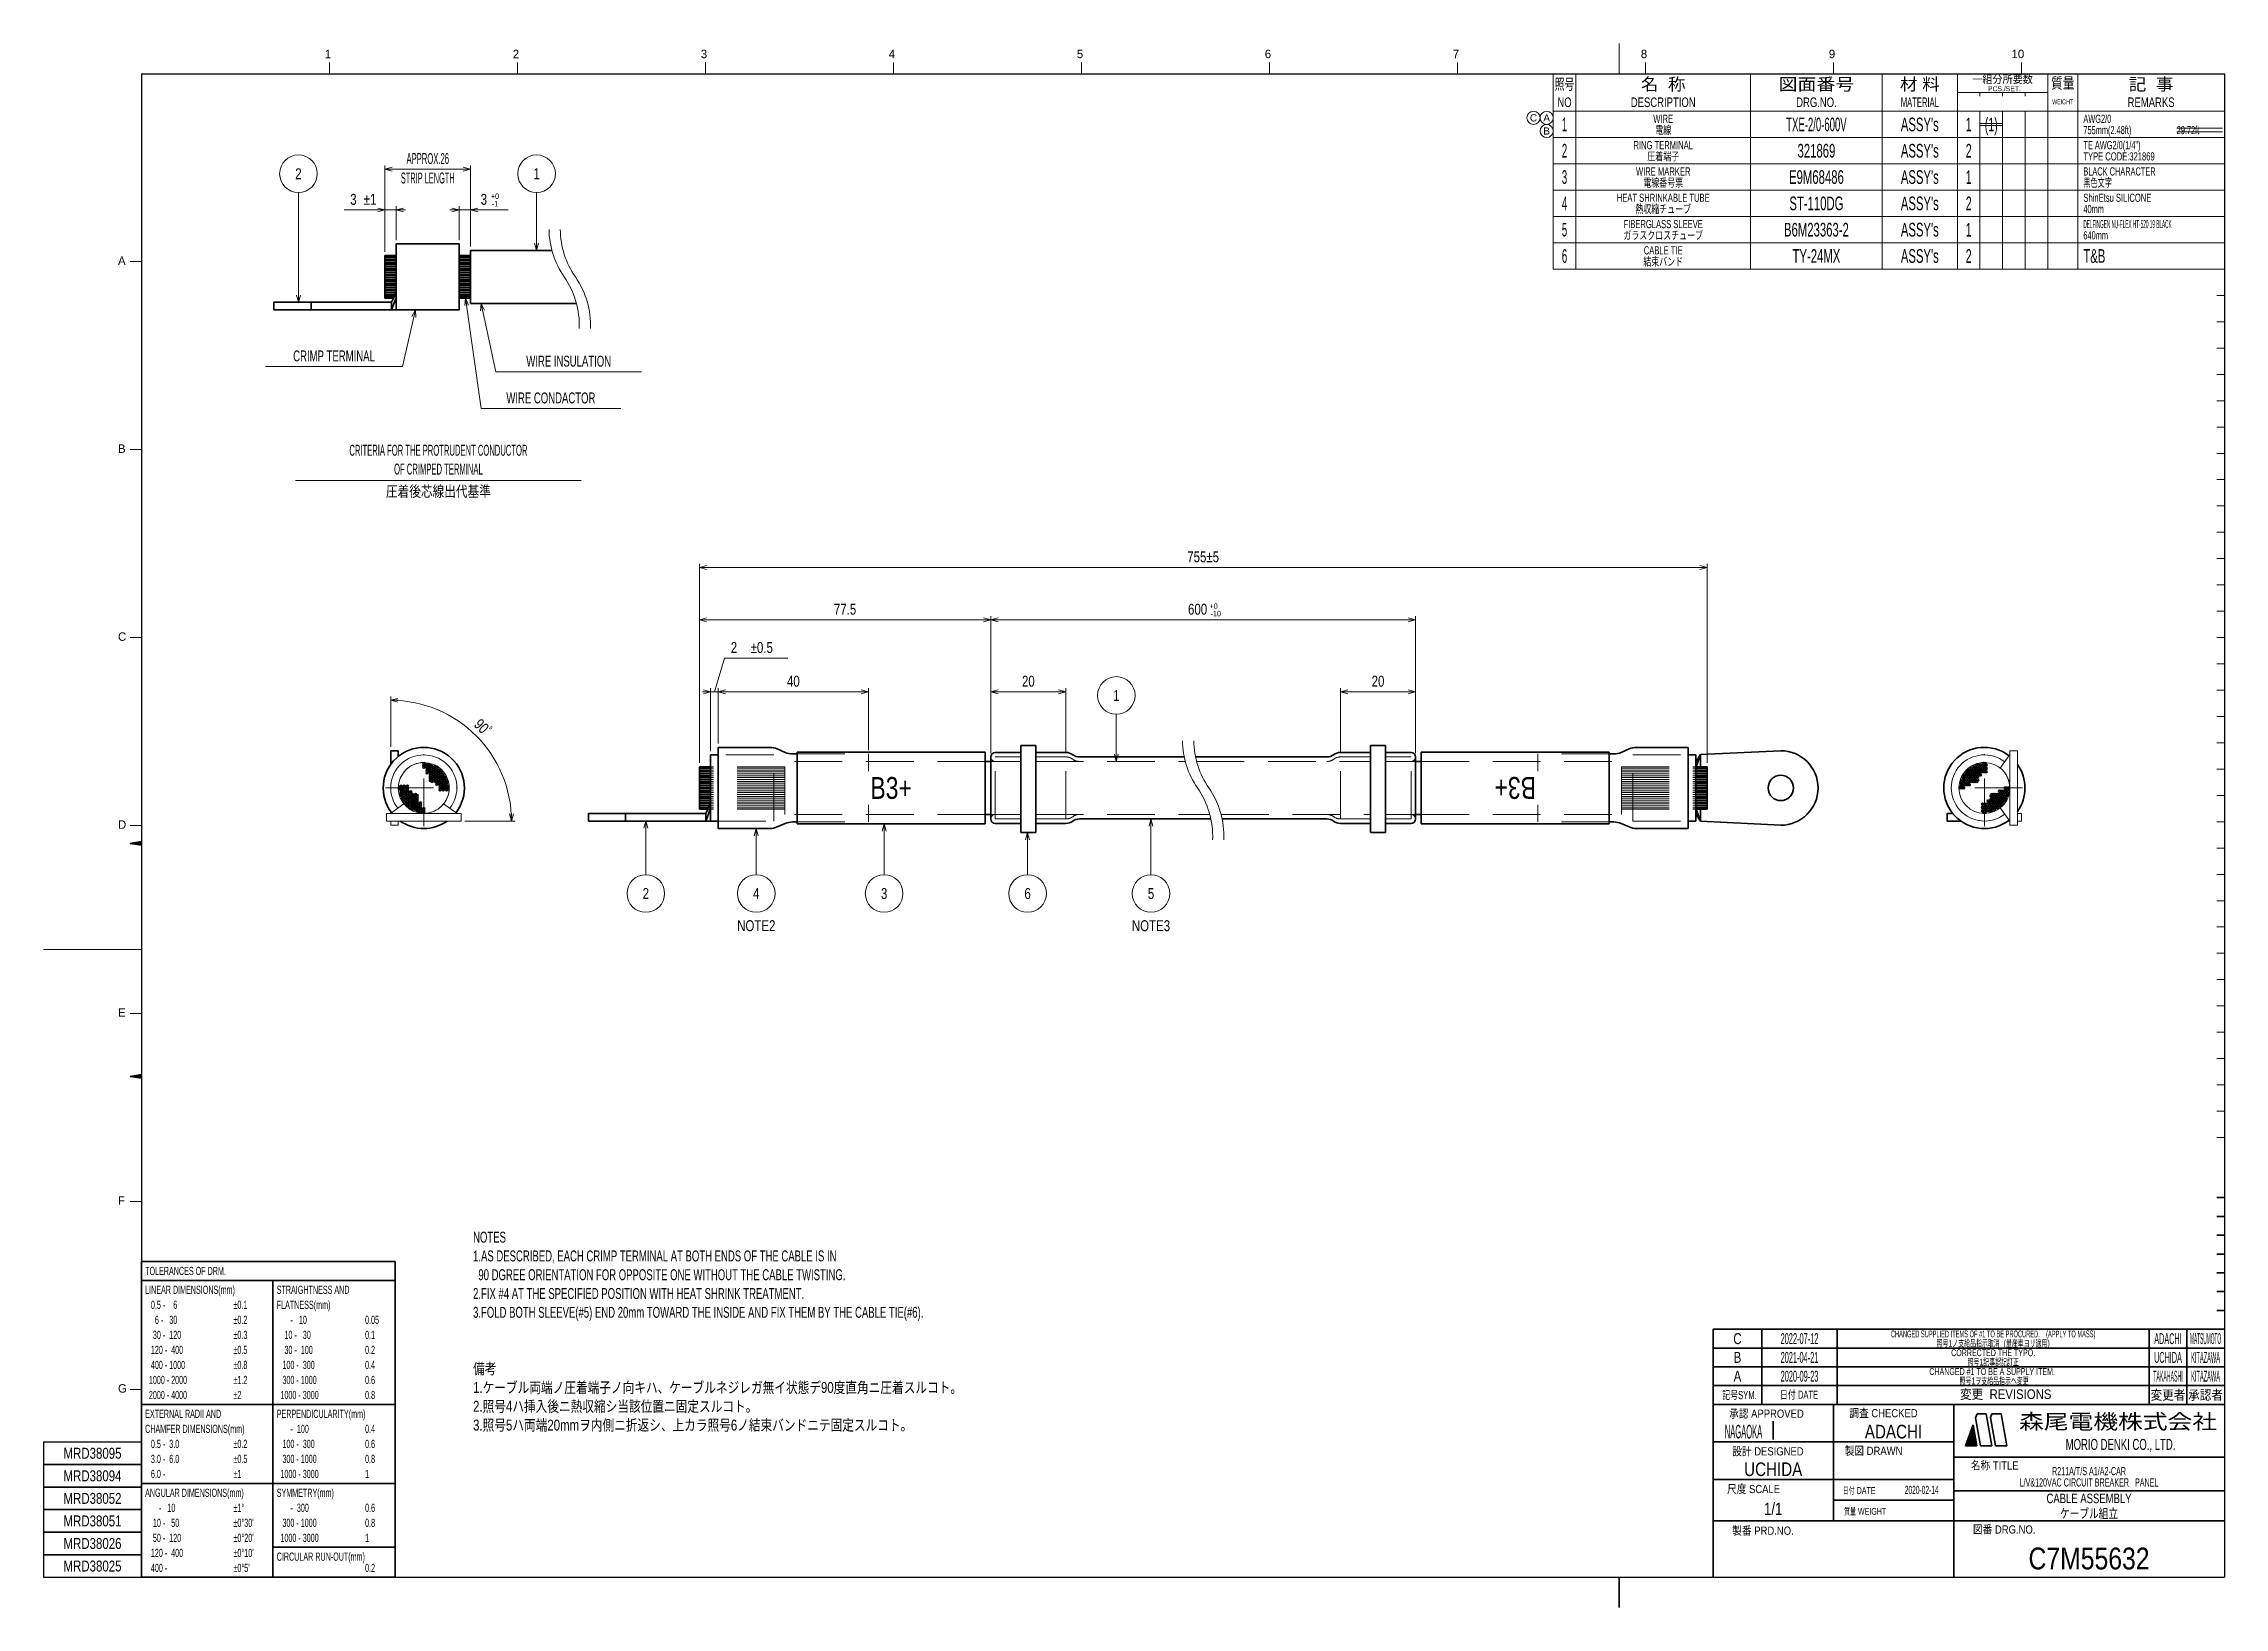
# Model space of a CAD drawing. Header units: millimetres. Extents: x 7 to 587, y 2 to 418.
import ezdxf
from ezdxf.enums import TextEntityAlignment as Align

# ---------------------------------------------------------------- set-up
doc = ezdxf.new("R2010")
doc.units = ezdxf.units.MM
doc.linetypes.add('DASHDOT', pattern=[25.3, 12.7, -6.3, 0, -6.3])
doc.linetypes.add('DASHED', pattern=[19, 12.7, -6.3])
for name, color, linetype in [('クロスチューブ', 7, 'Continuous'), ('ケーブル', 7, 'Continuous'), ('バルーン', 7, 'Continuous'), ('ワイヤーマーカ', 7, 'Continuous'), ('収縮チューブ', 7, 'Continuous'), ('図面枠C7M', 7, 'Continuous'), ('寸法', 7, 'Continuous'), ('端子', 7, 'Continuous'), ('表題、部品表', 7, 'Continuous'), ('表題、部品表_01', 7, 'Continuous'), ('表題、部品表_02', 7, 'Continuous'), ('表題、部品表_03', 7, 'Continuous'), ('訂正記号', 7, 'Continuous')]:
    doc.layers.add(name, color=color, linetype=linetype)
doc.styles.add('HG丸ｺﾞｼｯｸM-PRO', font='')
doc.styles.get('HG丸ｺﾞｼｯｸM-PRO').set_extended_font_data('HG丸ｺﾞｼｯｸM-PRO')

msp = doc.modelspace()

# ---------------------------------------------------------------- texts
at = {"layer": 'バルーン', "color": 3, "linetype": 'Continuous', "lineweight": 35, "style": 'HG丸ｺﾞｼｯｸM-PRO', "width": 0.784542}
for s, p in [('2', (74.77, 383.38)), ('1', (138.12, 383.38))]:
    msp.add_text(s, height=2.91, rotation=0, dxfattribs=at).set_placement(p, align=Align.MIDDLE_CENTER)
at = {"layer": 'バルーン', "color": 4, "linetype": 'Continuous', "lineweight": 13, "style": 'HG丸ｺﾞｼｯｸM-PRO', "width": 0.784542}
for s, p in [('1', (292.3, 244.6)), ('2', (167.16, 191.91)), ('4', (196.54, 191.91)), ('3', (230.54, 191.91)), ('6', (268.7, 191.91)), ('5', (301.52, 191.91))]:
    msp.add_text(s, height=2.91, rotation=0, dxfattribs=at).set_placement(p, align=Align.MIDDLE_CENTER)
at = {"layer": 'バルーン', "color": 4, "linetype": 'Continuous', "lineweight": 13, "style": 'HG丸ｺﾞｼｯｸM-PRO', "width": 0.78393}
for s, p in [('NOTE2', (196.54, 183.35)), ('NOTE3', (301.52, 183.35))]:
    msp.add_text(s, height=2.909, dxfattribs=at).set_placement(p, align=Align.MIDDLE_CENTER)
at = {"layer": '図面枠C7M', "color": 3, "linetype": 'Continuous', "lineweight": 35, "style": 'HG丸ｺﾞｼｯｸM-PRO'}
for s, height, width, p in [('照号1ノ支給品指示取消  (量産車ヨリ適用)', 1.8182, 0.618955, (525.5, 72.25)), ('A', 2.91, 0.782973, (457.5, 63.5)), ('照号1記事誤記訂正', 1.818, 0.619043, (525.5, 67.25)), (' 照号1ヲ支給品指示ヘ変更', 1.8182, 0.61886, (525.5, 62.25)), ('MRD38095', 2.909, 0.783793, (20, 43)), ('MRD38094', 2.909, 0.783793, (20, 37)), ('MRD38052', 2.909, 0.783793, (20, 31)), ('MRD38051', 2.909, 0.783793, (20, 25)), ('ケーブル組立', 2.545, 0.741121, (551, 27)), ('MRD38026', 2.909, 0.783793, (20, 19)), ('MRD38025', 2.909, 0.783793, (20, 13))]:
    msp.add_text(s, height=height, dxfattribs=dict(at, width=width)).set_placement(p, align=Align.MIDDLE_CENTER)
at = {"layer": '寸法', "color": 3, "linetype": 'Continuous', "lineweight": 35, "style": 'HG丸ｺﾞｼｯｸM-PRO'}
for s, height, width, p in [('APPROX.26', 2.909, 0.522734, (109.17, 385.09)), ('STRIP LENGTH', 2.9091, 0.464915, (109.17, 379.92)), ('3', 2.91, 0.784542, (89.39, 374.24)), ('±1', 2.909, 0.782992, (93.83, 374.24)), ('CRIMP TERMINAL', 2.9091, 0.652497, (84.24, 332.59)), ('WIRE INSULATION', 2.9091, 0.652323, (146.65, 331.2)), ('WIRE CONDACTOR', 2.9091, 0.652476, (141.91, 321.41)), ('2', 2.91, 0.784542, (190.6, 255.02)), ('±0.5', 2.909, 0.783726, (198, 255.02)), ('20', 2.909, 0.784542, (268.9, 246.06)), ('20', 2.909, 0.784542, (361.9, 246.06))]:
    msp.add_text(s, height=height, dxfattribs=dict(at, width=width)).set_placement(p, align=Align.BOTTOM_CENTER)
for s, height, rotation, width, p in [('3', 2.91, 0, 0.784542, (124.09, 374.24)), ('+0', 1.455, 0, 0.783216, (127.05, 376.24)), ('-1', 1.455, 0, 0.783216, (127.05, 374.24)), ('755±5', 2.909, 0, 0.783862, (315.4, 279.15)), ('77.5', 2.909, 0, 0.784749, (220.15, 265.21)), ('600', 2.909, 0, 0.784542, (313.91, 265.21)), ('+0', 1.455, 0, 0.783216, (318.19, 267.21)), ('-10', 1.455, 0, 0.783712, (318.75, 265.21)), ('40', 2.909, 0, 0.784542, (206.4, 246.06)), ('90ﾟ', 2.909, 314.99991, 0.783712, (122.36, 234.25))]:
    msp.add_text(s, height=height, rotation=rotation, dxfattribs=dict(at, width=width)).set_placement(p, align=Align.BOTTOM_CENTER)
at = {"layer": '寸法', "color": 4, "linetype": 'Continuous', "lineweight": 13, "style": 'HG丸ｺﾞｼｯｸM-PRO'}
for s, height, width, p in [('CRITERIA FOR THE PROTRUDENT CONDUCTOR', 2.9091, 0.521753, (112, 309.82)), ('OF CRIMPED TERMINAL', 2.9091, 0.522176, (112, 304.82)), ('圧着後芯線出代基準', 2.909, 0.781842, (112, 298.89))]:
    msp.add_text(s, height=height, dxfattribs=dict(at, width=width)).set_placement(p, align=Align.MIDDLE_CENTER)
at = {"layer": '表題、部品表', "color": 4, "linetype": 'Continuous', "lineweight": 13, "style": 'HG丸ｺﾞｼｯｸM-PRO'}
for s, height, width, p in [('NOTES', 2.909, 0.651237, (121.22, 101.95)), ('1.AS DESCRIBED, EACH CRIMP TERMINAL AT BOTH ENDS OF THE CABLE IS IN ', 2.9091, 0.651856, (121.22, 96.95)), ('  90 DGREE ORIENTATION FOR OPPOSITE ONE WITHOUT THE CABLE TWISTING.', 2.9091, 0.651767, (121.22, 91.95)), ('3.FOLD BOTH SLEEVE(#5) END 20mm TOWARD THE INSIDE AND FIX THEM BY THE CABLE TIE(#6).', 2.9091, 0.651832, (121.22, 81.95)), ('2.FIX #4 AT THE SPECIFIED POSITION WITH HEAT SHRINK TREATMENT.', 2.9091, 0.651868, (121.22, 86.95)), ('備考', 2.909, 0.781842, (121.22, 66.95)), ('1.ケーブル両端ノ圧着端子ノ向キハ、ケーブルネジレガ無イ状態デ90度直角ニ圧着スルコト。', 2.9091, 0.782009, (121.22, 61.95)), ('3.照号5ハ両端20mmヲ内側ニ折返シ、上カラ照号6ノ結束バンドニテ固定スルコト。', 2.9091, 0.782241, (121.22, 51.95)), ('2.照号4ハ挿入後ニ熱収縮シ当該位置ニ固定スルコト。', 2.9091, 0.782048, (121.22, 56.95))]:
    msp.add_text(s, height=height, dxfattribs=dict(at, width=width)).set_placement(p, align=Align.TOP_LEFT)
at = {"layer": '表題、部品表_03', "color": 3, "linetype": 'Continuous', "lineweight": 35, "style": 'HG丸ｺﾞｼｯｸM-PRO'}
for s, height, width, p in [('1', 3.64, 0.521199, (411.5, 396.5)), ('WIRE', 2.182, 0.692288, (437.75, 398)), ('電線', 2.182, 0.692256, (437.75, 395)), ('TXE-2/0-600V', 3.6364, 0.521403, (478.5, 396.5)), ("ASSY's", 3.636, 0.617769, (506, 396.5)), ('1', 3.64, 0.576062, (519, 396.5)), ('2', 3.64, 0.521199, (411.5, 389.5)), ('RING TERMINAL', 2.1818, 0.692703, (437.75, 391)), ('圧着端子', 2.182, 0.692256, (437.75, 388)), ('321869', 3.636, 0.619953, (478.5, 389.5)), ("ASSY's", 3.636, 0.617769, (506, 389.5)), ('2', 3.64, 0.576062, (519, 389.5)), ('3', 3.64, 0.521199, (411.5, 382.5)), ('WIRE MARKER', 2.1818, 0.692392, (437.75, 384)), ('E9M68486', 3.636, 0.619819, (478.5, 382.5)), ("ASSY's", 3.636, 0.617769, (506, 382.5)), ('1', 3.64, 0.576062, (519, 382.5)), ('4', 3.64, 0.521199, (411.5, 375.5)), ('HEAT SHRINKABLE TUBE', 2.1818, 0.692584, (437.75, 377)), ('電線番号票', 2.182, 0.692256, (437.75, 381)), ('ST-110DG', 3.636, 0.618366, (478.5, 375.5)), ("ASSY's", 3.636, 0.617769, (506, 375.5)), ('2', 3.64, 0.576062, (519, 375.5)), ('熱収縮チューブ', 2.182, 0.692256, (437.75, 374)), ('5', 3.64, 0.521199, (411.5, 368.5)), ('FIBERGLASS SLEEVE', 2.1818, 0.69181, (437.75, 370)), ('ガラスクロスチューブ', 2.182, 0.692256, (437.75, 367)), ('B6M23363-2', 3.636, 0.619572, (478.5, 368.5)), ("ASSY's", 3.636, 0.617769, (506, 368.5)), ('1', 3.64, 0.576062, (519, 368.5)), ('6', 3.64, 0.521199, (411.5, 361.5)), ('結束バンド', 2.182, 0.692256, (437.75, 360)), ('CABLE TIE', 2.182, 0.693184, (437.75, 363)), ('TY-24MX', 3.636, 0.618852, (478.5, 361.5)), ("ASSY's", 3.636, 0.617769, (506, 361.5)), ('2', 3.64, 0.576062, (519, 361.5))]:
    msp.add_text(s, height=height, dxfattribs=dict(at, width=width)).set_placement(p, align=Align.MIDDLE_CENTER)
for s, height, width, p in [('AWG2/0', 2.182, 0.618891, (549.5, 398)), ('755mm(2.48ft)', 2.1818, 0.619235, (549.5, 395)), ('TE AWG2/0(1/4")', 2.1818, 0.618998, (549.5, 391)), ('TYPE CODE:321869', 2.1818, 0.691751, (549.5, 388)), ('BLACK CHARACTER', 2.1818, 0.619316, (549.5, 384)), ('黒色文字', 2.182, 0.618958, (549.5, 381)), ('ShinEtsu SILICONE', 2.1818, 0.692402, (549.5, 377)), ('40mm', 2.182, 0.618711, (549.5, 374)), ('DELFINGEN NU-FLEX HT-520 19 BLACK', 2.1818, 0.341599, (549.5, 370)), ('640mm', 2.182, 0.618937, (549.5, 367)), ('T&B', 3.636, 0.617576, (549.5, 361.5))]:
    msp.add_text(s, height=height, dxfattribs=dict(at, width=width)).set_placement(p, align=Align.MIDDLE_LEFT)
at = {"layer": '訂正記号', "color": 3, "linetype": 'Continuous', "lineweight": 35, "style": 'HG丸ｺﾞｼｯｸM-PRO', "width": 0.576968}
msp.add_text('(1)', height=3.636, dxfattribs=at).set_placement((525, 396.5), align=Align.MIDDLE_CENTER)
at = {"layer": '訂正記号', "color": 3, "linetype": 'Continuous', "lineweight": 35, "style": 'HG丸ｺﾞｼｯｸM-PRO', "width": 0.618955}
msp.add_text('29.72ft', height=2.182, dxfattribs=at).set_placement((574.32, 395), align=Align.MIDDLE_LEFT)

# ---------------------------------------------------------------- blocks, each defined once
blk = doc.blocks.new('BLKF024')
at = {"layer": '図面枠C7M', "color": 3, "linetype": 'Continuous', "lineweight": 35}
for p, q in [((30.067393, 143.236108), (30.09438, 143.263095)), ((30.188706, 143.216), (30.264271, 143.291564)), ((30.310019, 143.195891), (30.434161, 143.320033)), ((30.431331, 143.175782), (30.604052, 143.348503)), ((30.552644, 143.155673), (30.773942, 143.376972)), ((30.673956, 143.135565), (30.943833, 143.405441)), ((30.795269, 143.115456), (31.113723, 143.43391)), ((30.916582, 143.095347), (31.283614, 143.462379)), ((31.037894, 143.075238), (31.453504, 143.490848)), ((31.159207, 143.05513), (31.623395, 143.519317)), ((31.280519, 143.035021), (31.793285, 143.547787)), ((31.401832, 143.014912), (31.963176, 143.576256)), ((31.523145, 142.994803), (32.133066, 143.604725)), ((31.644457, 142.974695), (32.302957, 143.633194)), ((31.76577, 142.954586), (32.472847, 143.661663)), ((31.887082, 142.934477), (32.642738, 143.690132)), ((32.008395, 142.914368), (32.812628, 143.718601)), ((32.129708, 142.894259), (32.982519, 143.747071)), ((32.25102, 142.874151), (33, 143.62313)), ((32.372333, 142.854042), (33, 143.481709)), ((32.493645, 142.833933), (33, 143.340288)), ((32.614958, 142.813824), (33, 143.198866)), ((32.736271, 142.793716), (33, 143.057445)), ((32.857583, 142.773607), (33, 142.916024)), ((32.978896, 142.753498), (33, 142.774602))]:
    blk.add_line(p, q, dxfattribs=at)
blk = doc.blocks.new('BLKF025')
at = {"layer": '図面枠C7M', "color": 3, "linetype": 'Continuous', "lineweight": 35}
for p, q in [((30.067393, 205.236108), (30.09438, 205.263095)), ((30.188706, 205.216), (30.264271, 205.291564)), ((30.310019, 205.195891), (30.434161, 205.320033)), ((30.431331, 205.175782), (30.604052, 205.348503)), ((30.552644, 205.155673), (30.773942, 205.376972)), ((30.673956, 205.135565), (30.943833, 205.405441)), ((30.795269, 205.115456), (31.113723, 205.43391)), ((30.916582, 205.095347), (31.283614, 205.462379)), ((31.037894, 205.075238), (31.453504, 205.490848)), ((31.159207, 205.05513), (31.623395, 205.519317)), ((31.280519, 205.035021), (31.793285, 205.547787)), ((31.401832, 205.014912), (31.963176, 205.576256)), ((31.523145, 204.994803), (32.133066, 205.604725)), ((31.644457, 204.974695), (32.302957, 205.633194)), ((31.76577, 204.954586), (32.472847, 205.661663)), ((31.887082, 204.934477), (32.642738, 205.690132)), ((32.008395, 204.914368), (32.812628, 205.718601)), ((32.129708, 204.894259), (32.982519, 205.747071)), ((32.25102, 204.874151), (33, 205.62313)), ((32.372333, 204.854042), (33, 205.481709)), ((32.493645, 204.833933), (33, 205.340288)), ((32.614958, 204.813824), (33, 205.198866)), ((32.736271, 204.793716), (33, 205.057445)), ((32.857583, 204.773607), (33, 204.916024)), ((32.978896, 204.753498), (33, 204.774602))]:
    blk.add_line(p, q, dxfattribs=at)
blk = doc.blocks.new('BLKF026')
at = {"layer": '図面枠C7M', "color": 4, "linetype": 'Continuous', "lineweight": 13}
for p, q in [((518.157871, 44.996757), (520.693675, 47.532561)), ((518.211969, 45.192276), (520.672477, 47.652784)), ((518.292898, 45.414626), (520.651278, 47.773006)), ((518.299292, 44.996757), (520.714874, 47.412338)), ((518.373827, 45.636976), (520.63008, 47.893229)), ((518.440714, 44.996757), (520.736072, 47.292115)), ((518.454756, 45.859327), (520.608881, 48.013452)), ((518.535684, 46.081677), (520.587682, 48.133675)), ((518.582135, 44.996757), (520.757271, 47.171892)), ((518.616613, 46.304027), (520.566484, 48.253898)), ((518.697542, 46.526377), (520.545285, 48.374121)), ((518.723556, 44.996757), (520.778469, 47.051669)), ((518.778471, 46.748727), (520.524087, 48.494343)), ((518.8594, 46.971078), (520.502888, 48.614566)), ((518.864978, 44.996757), (520.799668, 46.931447)), ((518.940329, 47.193428), (520.48169, 48.734789)), ((519.006399, 44.996757), (520.820866, 46.811224)), ((519.021258, 47.415778), (520.460491, 48.855012)), ((519.102186, 47.638128), (520.439293, 48.975235)), ((519.147821, 44.996757), (520.842065, 46.691001)), ((519.183115, 47.860479), (520.418094, 49.095457)), ((519.264044, 48.082829), (520.396896, 49.21568)), ((519.289242, 44.996757), (520.863263, 46.570778)), ((519.344973, 48.305179), (520.375697, 49.335903)), ((519.425902, 48.527529), (520.354499, 49.456126)), ((519.430663, 44.996757), (520.884462, 46.450555)), ((519.506831, 48.749879), (520.3333, 49.576349)), ((519.58776, 48.97223), (520.312102, 49.696572)), ((519.668689, 49.19458), (520.290903, 49.816794)), ((519.749617, 49.41693), (520.269705, 49.937017)), ((519.830546, 49.63928), (520.248506, 50.05724)), ((519.911475, 49.861631), (520.227307, 50.177463)), ((519.992404, 50.083981), (520.206109, 50.297686)), ((520.073333, 50.306331), (520.18491, 50.417909)), ((520.154262, 50.528681), (520.163712, 50.538131)), ((519.572085, 44.996757), (520.90566, 46.330332)), ((519.713506, 44.996757), (520.926859, 46.21011)), ((519.854927, 44.996757), (520.948057, 46.089887)), ((519.996349, 44.996757), (520.969256, 45.969664)), ((520.13777, 44.996757), (520.990455, 45.849441)), ((520.279191, 44.996757), (521.011653, 45.729218)), ((520.420613, 44.996757), (521.032852, 45.608995)), ((520.562034, 44.996757), (521.05405, 45.488773)), ((520.703455, 44.996757), (521.075249, 45.36855)), ((520.844877, 44.996757), (521.096447, 45.248327)), ((520.986298, 44.996757), (521.117646, 45.128104)), ((521.12772, 44.996757), (521.138844, 45.007881))]:
    blk.add_line(p, q, dxfattribs=at)
blk = doc.blocks.new('BLKF023')
at = {"layer": '図面枠C7M', "color": 4, "linetype": 'Continuous', "lineweight": 13}
for p, q in [((426, 410), (426, 418)), ((83, 413), (83, 410)), ((133, 413), (133, 410)), ((183, 413), (183, 410)), ((233, 413), (233, 410)), ((283, 413), (283, 410)), ((333, 413), (333, 410)), ((383, 413), (383, 410)), ((433, 413), (433, 410)), ((483, 413), (483, 410)), ((533, 413), (533, 410)), ((585, 393), (587, 393)), ((585, 386), (587, 386)), ((585, 379), (587, 379)), ((585, 372), (587, 372)), ((30, 360), (33, 360)), ((585, 365), (587, 365)), ((585, 358), (587, 358)), ((585, 351), (587, 351)), ((585, 344), (587, 344)), ((585, 337), (587, 337)), ((585, 330), (587, 330)), ((585, 323), (587, 323)), ((585, 316), (587, 316)), ((30, 310), (33, 310)), ((585, 309), (587, 309)), ((585, 302), (587, 302)), ((585, 295), (587, 295)), ((585, 288), (587, 288)), ((585, 281), (587, 281)), ((585, 274), (587, 274)), ((585, 267), (587, 267)), ((30, 260), (33, 260)), ((587, 260), (585, 260)), ((585, 253), (587, 253)), ((585, 246), (587, 246)), ((585, 239), (587, 239)), ((585, 232), (587, 232)), ((585, 225), (587, 225)), ((585, 218), (587, 218)), ((30, 210), (33, 210)), ((585, 211), (587, 211)), ((585, 204), (587, 204)), ((585, 197), (587, 197)), ((585, 190), (587, 190)), ((585, 183), (587, 183)), ((7, 177), (33, 177)), ((585, 176), (587, 176)), ((585, 169), (587, 169)), ((30, 160), (33, 160)), ((585, 162), (587, 162)), ((585, 155), (587, 155)), ((585, 148), (587, 148)), ((585, 141), (587, 141)), ((585, 134), (587, 134)), ((585, 127), (587, 127)), ((30, 110), (33, 110)), ((30, 60), (33, 60))]:
    blk.add_line(p, q, dxfattribs=at)
at = {"layer": '図面枠C7M', "color": 2, "linetype": 'Continuous', "lineweight": 25}
for p, q in [((33, 410), (587, 410)), ((33, 410), (33, 10)), ((587, 410), (587, 10)), ((7, 46), (7, 10)), ((7, 46), (33, 46)), ((7, 10), (587, 10))]:
    blk.add_line(p, q, dxfattribs=at)
at = {"layer": '図面枠C7M', "color": 3, "linetype": 'Continuous', "lineweight": 35}
for p, q in [((33, 205.75), (30, 205.25)), ((30, 205.25), (33, 204.75)), ((33, 143.75), (30, 143.25)), ((30, 143.25), (33, 142.75)), ((587, 111), (585, 111)), ((587, 106), (585, 106)), ((587, 101), (585, 101)), ((587, 96), (585, 96)), ((587, 91), (585, 91)), ((587, 86), (585, 86)), ((451, 76), (587, 76)), ((451, 76), (451, 10)), ((464, 56), (464, 76)), ((484, 56), (484, 76)), ((567, 56), (567, 76)), ((577, 56), (577, 76)), ((587, 81), (585, 81)), ((451, 71), (587, 71)), ((451, 66), (587, 66)), ((451, 61), (587, 61)), ((451, 56), (587, 56)), ((483, 56), (483, 25)), ((515, 56), (515, 10)), ((520.84, 52.4), (521.23, 53.5)), ((522.14, 45), (520.84, 52.4)), ((521.23, 53.5), (523.64, 53.5)), ((525.14, 45), (523.64, 53.5)), ((525.18, 53.5), (524.82, 52.51)), ((526.14, 45), (524.82, 52.51)), ((525.18, 53.5), (527.64, 53.5)), ((529.14, 45), (527.64, 53.5)), ((467.01, 51.56), (467.01, 46.69)), ((518.14, 45), (520.16, 50.55)), ((521.14, 45), (520.16, 50.55)), ((451, 46), (515, 46)), ((515, 42), (587, 42)), ((518.14, 45), (521.14, 45)), ((522.14, 45), (525.14, 45)), ((526.14, 45), (529.14, 45)), ((7, 40), (33, 40)), ((451, 36), (515, 36)), ((7, 34), (33, 34)), ((483, 30.5), (515, 30.5)), ((515, 33), (587, 33)), ((7, 28), (33, 28)), ((451, 25), (587, 25)), ((7, 22), (33, 22)), ((7, 16), (33, 16)), ((426, 2), (426, 10))]:
    blk.add_line(p, q, dxfattribs=at)
for name in ['BLKF025', 'BLKF024']:
    blk.add_blockref(name, (0, 0), dxfattribs=at)
at = {"layer": '図面枠C7M', "color": 4, "linetype": 'Continuous', "lineweight": 13}
blk.add_blockref('BLKF026', (0, 0), dxfattribs=at)
at = {"layer": '図面枠C7M', "color": 4, "linetype": 'Continuous', "lineweight": 13, "style": 'HG丸ｺﾞｼｯｸM-PRO'}
for s, height, width, p in [('1', 2.25, 1.003994, (81.79, 413.45)), ('2', 2.25, 1.003994, (131.79, 413.45)), ('3', 2.25, 1.003994, (181.79, 413.45)), ('4', 2.25, 1.003994, (231.79, 413.45)), ('5', 2.25, 1.003994, (281.79, 413.45)), ('6', 2.25, 1.003994, (331.79, 413.45)), ('7', 2.25, 1.003994, (381.79, 413.45)), ('8', 2.25, 1.003994, (431.8, 413.45)), ('9', 2.25, 1.003994, (481.8, 413.45)), ('10', 2.255, 1.003994, (530.4, 413.45)), ('A', 2.25, 1.002405, (26.79, 358.45)), ('B', 2.25, 1.004704, (26.79, 308.45)), ('D', 2.25, 1.002334, (26.79, 208.45)), ('E', 2.25, 1.001589, (26.79, 158.45)), ('F', 2.25, 0.998986, (26.79, 108.45)), ('G', 2.25, 1.003714, (26.79, 58.45))]:
    blk.add_text(s, height=height, dxfattribs=dict(at, width=width)).set_placement(p, align=Align.BOTTOM_LEFT)
at = {"layer": '図面枠C7M', "color": 3, "linetype": 'Continuous', "lineweight": 35, "style": 'HG丸ｺﾞｼｯｸM-PRO', "width": 1.001214}
blk.add_text('C', height=2.25, dxfattribs=at).set_placement((26.79, 258.45), align=Align.BOTTOM_LEFT)
at = {"layer": '図面枠C7M', "color": 4, "linetype": 'Continuous', "lineweight": 13, "style": 'HG丸ｺﾞｼｯｸM-PRO'}
for s, height, width, p in [('記号SYM.', 2.182, 0.69227, (458.03, 58.49)), ('日付 DATE', 2.182, 0.692507, (473.87, 58.58)), ('変更  REVISIONS', 2.5455, 0.887352, (528.85, 58.72)), ('変更者', 2.545, 0.887717, (572, 58.5)), ('承認者', 2.545, 0.887717, (582, 58.5)), ('承認 APPROVED', 2.1818, 0.863151, (465.21, 53.54)), ('調査 CHECKED', 2.182, 0.863174, (496.34, 53.67)), ('設計 DESIGNED', 2.1818, 0.862613, (465.61, 43.51)), ('製図 DRAWN', 2.182, 0.863099, (493.7, 43.65)), ('名称 TITLE', 2.182, 0.862489, (525.93, 39.77)), ('尺度 SCALE', 2.182, 0.862581, (461.78, 33.49)), ('日付 DATE', 1.818, 0.618255, (489.88, 33.09)), ('製番 PRD.NO.', 2.182, 0.863299, (464.29, 22.41)), ('質量 WEIGHT', 1.818, 0.618812, (491.46, 27.55)), ('図番 DRG.NO.', 2.182, 0.863083, (528.44, 22.73))]:
    blk.add_text(s, height=height, dxfattribs=dict(at, width=width)).set_placement(p, align=Align.MIDDLE_CENTER)
at = {"layer": '図面枠C7M', "color": 2, "linetype": 'Continuous', "lineweight": 25, "style": 'HG丸ｺﾞｼｯｸM-PRO', "width": 1.206081}
blk.add_text('森尾電機株式会社', height=4, dxfattribs=at).set_placement((558.72, 51.43), align=Align.MIDDLE_CENTER)
at = {"layer": '図面枠C7M', "color": 3, "linetype": 'Continuous', "lineweight": 35, "style": 'HG丸ｺﾞｼｯｸM-PRO', "width": 0.652197}
blk.add_text('MORIO DENKI CO., LTD.', height=2.9091, dxfattribs=at).set_placement((559.38, 45.36), align=Align.MIDDLE_CENTER)
blk = doc.blocks.new('BLKF027')
at = {"layer": '図面枠C7M', "color": 3, "linetype": 'Continuous', "lineweight": 35, "style": 'HG丸ｺﾞｼｯｸM-PRO'}
for s, height, width, p in [('CHANGED SUPPLIED ITEMS OF #1 TO BE PROCURED.\u3000 (APPLY TO MASS)', 1.8182, 0.497754, (525.5, 74.75)), ('C', 2.91, 0.782198, (457.5, 73.5)), ('B', 2.91, 0.78204, (457.5, 68.5)), ('2022-07-12', 2.909, 0.488281, (474, 73.5)), ('2021-04-21', 2.909, 0.488281, (474, 68.5)), ('CORRECTED THE TYPO.', 1.8182, 0.618782, (525.5, 69.75)), ('ADACHI', 2.909, 0.415454, (572, 73.5)), ('UCHIDA', 2.909, 0.415827, (572, 68.5)), ('MATSUMOTO', 2.909, 0.26157, (582, 73.5)), ('KITAZAWA', 2.909, 0.308644, (582, 68.5)), ('2020-09-23', 2.909, 0.488281, (474, 63.5)), ('CHANGED #1 TO BE A SUPPLY ITEM. ', 1.8182, 0.618152, (525.5, 64.75)), ('TAKAHASHI', 2.909, 0.284557, (572, 63.5)), ('KITAZAWA', 2.909, 0.308644, (582, 63.5)), ('NAGAOKA', 3.636, 0.414524, (459.11, 48.75)), ('ADACHI', 3.636, 0.830909, (499, 48.75)), ('UCHIDA', 3.636, 0.830691, (467, 38.75)), ('L/V&120VAC CIRCUIT BREAKER\u3000PANEL', 2.1818, 0.522042, (551, 35.25)), ('R211A/T/S A1/A2-CAR', 2.1818, 0.521924, (551, 38.25)), ('1/1', 3.273, 0.80628, (467, 28.25)), ('2020-02-14', 2.182, 0.482412, (506.5, 33.25)), ('CABLE ASSEMBLY', 2.5455, 0.74266, (551, 31)), ('C7M55632', 5.818, 0.846013, (551, 15))]:
    blk.add_text(s, height=height, dxfattribs=dict(at, width=width)).set_placement(p, align=Align.MIDDLE_CENTER)
blk = doc.blocks.new('BLKF028')
at = {"layer": 'クロスチューブ', "color": 3, "linetype": 'Continuous', "lineweight": 35}
for p, q in [((270.87, 231.32), (266.93, 231.32)), ((266.93, 231.32), (266.93, 208.13)), ((270.87, 208.13), (270.87, 231.32)), ((266.93, 208.13), (270.87, 208.13))]:
    blk.add_line(p, q, dxfattribs=at)
blk = doc.blocks.new('FXTIP_ARROW_S')
at = {"color": 0, "linetype": 'Continuous', "lineweight": -2}
for q in [(-1, 0), (-0.97, 0.26), (-0.97, -0.26)]:
    blk.add_line((0, 0), q, dxfattribs=at)
blk = doc.blocks.new('FXTIP_ARROW_E')
at = {"color": 0, "linetype": 'Continuous', "lineweight": -2}
for q in [(-1, 0), (-0.97, 0.26), (-0.97, -0.26)]:
    blk.add_line((0, 0), q, dxfattribs=at)
blk = doc.blocks.new('BLKF029')
at = {"layer": 'クロスチューブ', "color": 3, "linetype": 'Continuous', "lineweight": 35}
for p, q in [((359.93, 231.32), (363.87, 231.32)), ((359.93, 208.13), (359.93, 231.32)), ((363.87, 231.32), (363.87, 208.13)), ((363.87, 208.13), (359.93, 208.13))]:
    blk.add_line(p, q, dxfattribs=at)
blk = doc.blocks.new('BLKF030')
at = {"layer": 'ワイヤーマーカ', "color": 3, "linetype": 'Continuous', "lineweight": 35}
for p, q in [((373.4, 229.54), (373.4, 210.44)), ((373.4, 229.54), (423.4, 229.54)), ((423.4, 210.44), (423.4, 229.54)), ((373.4, 210.44), (423.4, 210.44))]:
    blk.add_line(p, q, dxfattribs=at)
at = {"layer": 'ワイヤーマーカ', "color": 3, "linetype": 'Continuous', "lineweight": 35, "style": 'HG丸ｺﾞｼｯｸM-PRO', "width": 0.782774}
blk.add_text('B3+', height=5.818, rotation=180, dxfattribs=at).set_placement((398.4, 219.99), align=Align.MIDDLE_CENTER)
blk = doc.blocks.new('BLKF031')
at = {"layer": '端子', "color": 4, "linetype": 'DASHED', "lineweight": 13}
for p, q in [((429.64, 228.79), (444.4, 228.79)), ((429.64, 211.19), (429.64, 228.79)), ((429.64, 211.19), (444.4, 211.19))]:
    blk.add_line(p, q, dxfattribs=at)
at = {"layer": '端子', "color": 3, "linetype": 'Continuous', "lineweight": 35}
for p, q in [((444.4, 228.79), (446.4, 228.79)), ((446.4, 226.86), (447.67, 228.85)), ((446.4, 211.19), (446.4, 228.79)), ((446.53, 225.64), (447.67, 228.85)), ((469.01, 229.89), (447.67, 228.85)), ((447.67, 225.64), (447.67, 228.85)), ((444.4, 211.19), (446.4, 211.19)), ((446.4, 213.12), (447.67, 211.13)), ((446.53, 214.34), (447.67, 211.13)), ((447.67, 211.13), (447.67, 214.34)), ((447.67, 211.13), (469.01, 210.08))]:
    blk.add_line(p, q, dxfattribs=at)
blk.add_circle((469.01, 219.99), 3.37, dxfattribs=at)
blk.add_arc((469.01, 219.99), 9.91, 270, 90, dxfattribs=at)
blk = doc.blocks.new('BLKF032')
at = {"layer": 'ワイヤーマーカ', "color": 3, "linetype": 'Continuous', "lineweight": 35}
for p, q in [((207.4, 229.54), (207.4, 210.44)), ((257.4, 229.54), (207.4, 229.54)), ((257.4, 210.44), (257.4, 229.54)), ((257.4, 210.44), (207.4, 210.44))]:
    blk.add_line(p, q, dxfattribs=at)
at = {"layer": 'ワイヤーマーカ', "color": 3, "linetype": 'Continuous', "lineweight": 35, "style": 'HG丸ｺﾞｼｯｸM-PRO', "width": 0.782774}
blk.add_text('B3+', height=5.818, dxfattribs=at).set_placement((232.4, 219.99), align=Align.MIDDLE_CENTER)
blk = doc.blocks.new('BLKF033')
at = {"layer": '端子', "color": 3, "linetype": 'Continuous', "lineweight": 35}
for p, q in [((184.4, 211.19), (184.4, 228.79)), ((186.4, 228.79), (184.4, 228.79)), ((184.4, 215.76), (183.13, 213.22)), ((151.89, 211.19), (151.89, 213.22)), ((151.89, 213.22), (183.13, 213.22)), ((151.89, 211.19), (186.4, 211.19)), ((161.8, 211.19), (161.8, 213.22)), ((184.4, 214.49), (183.13, 211.19)), ((183.13, 211.19), (183.13, 213.22))]:
    blk.add_line(p, q, dxfattribs=at)
at = {"layer": '端子', "color": 4, "linetype": 'DASHED', "lineweight": 13}
for p, q in [((201.17, 228.79), (186.4, 228.79)), ((201.17, 211.19), (201.17, 228.79)), ((186.4, 211.19), (201.17, 211.19))]:
    blk.add_line(p, q, dxfattribs=at)
blk = doc.blocks.new('BLKF034')
at = {"layer": '収縮チューブ', "color": 3, "linetype": 'Continuous', "lineweight": 35}
for p, q in [((186.4, 209.19), (186.4, 230.79)), ((186.4, 230.79), (200.12, 230.79)), ((202.12, 230.37), (204.21, 229.46)), ((206.21, 229.04), (207.4, 229.04)), ((186.4, 209.19), (200.12, 209.19)), ((202.12, 209.61), (204.21, 210.52)), ((206.21, 210.94), (207.4, 210.94))]:
    blk.add_line(p, q, dxfattribs=at)
at = {"layer": '収縮チューブ', "color": 4, "linetype": 'DASHED', "lineweight": 13}
for p, q in [((207.4, 229.04), (226.4, 229.04)), ((226.4, 224.49), (226.4, 229.04)), ((226.4, 210.94), (226.4, 215.49)), ((207.4, 210.94), (226.4, 210.94))]:
    blk.add_line(p, q, dxfattribs=at)
at = {"layer": '収縮チューブ', "color": 3, "linetype": 'Continuous', "lineweight": 35}
for centre, start, end in [((200.12, 225.79), 66.3574, 90), ((206.21, 234.04), 246.3574, 270), ((200.12, 214.19), 270, 293.6426), ((206.21, 205.94), 90, 113.6426)]:
    blk.add_arc(centre, 5, start, end, dxfattribs=at)
blk = doc.blocks.new('BLKF035')
at = {"layer": '収縮チューブ', "color": 4, "linetype": 'DASHED', "lineweight": 13}
for p, q in [((404.4, 224.49), (404.4, 229.04)), ((423.4, 229.04), (404.4, 229.04)), ((404.4, 210.94), (404.4, 215.49)), ((423.4, 210.94), (404.4, 210.94))]:
    blk.add_line(p, q, dxfattribs=at)
at = {"layer": '収縮チューブ', "color": 3, "linetype": 'Continuous', "lineweight": 35}
for p, q in [((424.59, 229.04), (423.4, 229.04)), ((428.68, 230.37), (426.6, 229.46)), ((444.4, 230.79), (430.68, 230.79)), ((444.4, 209.19), (444.4, 230.79)), ((424.59, 210.94), (423.4, 210.94)), ((428.68, 209.61), (426.6, 210.52)), ((444.4, 209.19), (430.68, 209.19))]:
    blk.add_line(p, q, dxfattribs=at)
for centre, start, end in [((424.59, 234.04), 270, 293.6426), ((430.68, 225.79), 90, 113.6426), ((424.59, 205.94), 66.3574, 90), ((430.68, 214.19), 246.3574, 270)]:
    blk.add_arc(centre, 5, start, end, dxfattribs=at)
blk = doc.blocks.new('BLKF036')
at = {"layer": '端子', "color": 4, "linetype": 'Continuous', "lineweight": 13}
for p, q in [((527.4, 225.27), (529.94, 228.85)), ((531.97, 229.89), (529.94, 229.89)), ((529.94, 229.89), (529.94, 210.08)), ((531.97, 229.89), (531.97, 210.08)), ((527.4, 214.7), (529.94, 211.13)), ((531.97, 210.08), (529.94, 210.08))]:
    blk.add_line(p, q, dxfattribs=at)
blk.add_circle((523.17, 219.99), 6.77, dxfattribs=at)
blk.add_arc((523.17, 219.99), 8.8, 52.10054, 307.89946, dxfattribs=at)
blk = doc.blocks.new('BLKF037')
at = {"layer": '端子', "color": 3, "linetype": 'Continuous', "lineweight": 35}
for p, q in [((513.26, 211.19), (513.26, 213.22)), ((514.75, 213.22), (513.26, 213.22)), ((516.91, 211.19), (513.26, 211.19)), ((514.59, 213.42), (514.3, 213.22))]:
    blk.add_line(p, q, dxfattribs=at)
at = {"layer": '端子', "color": 4, "linetype": 'Continuous', "lineweight": 13}
for p, q in [((529.89, 211.19), (529.43, 211.19)), ((533.07, 211.19), (531.97, 211.19)), ((533.07, 213.22), (532.03, 213.22)), ((533.07, 211.19), (533.07, 213.22))]:
    blk.add_line(p, q, dxfattribs=at)
at = {"layer": '端子', "color": 4, "linetype": 'DASHED', "lineweight": 13}
blk.add_circle((523.17, 219.99), 6.77, dxfattribs=at)
blk = doc.blocks.new('BLKF038')
at = {"layer": '端子', "color": 4, "linetype": 'Continuous', "lineweight": 13}
for p, q in [((102.82, 215.76), (99.24, 213.22)), ((113.39, 215.76), (116.97, 213.22)), ((118.01, 213.22), (98.2, 213.22)), ((98.2, 211.19), (98.2, 213.22)), ((118.01, 211.19), (98.2, 211.19)), ((118.01, 211.19), (118.01, 213.22))]:
    blk.add_line(p, q, dxfattribs=at)
blk.add_circle((108.11, 219.99), 6.77, dxfattribs=at)
blk.add_arc((108.11, 219.99), 8.8, 322.10054, 217.89946, dxfattribs=at)
blk = doc.blocks.new('BLKF039')
at = {"layer": '端子', "color": 3, "linetype": 'Continuous', "lineweight": 35}
for p, q in [((99.31, 229.89), (101.34, 229.89)), ((99.31, 226.25), (99.31, 229.89)), ((101.34, 228.4), (101.34, 229.89)), ((101.54, 228.56), (101.34, 228.85))]:
    blk.add_line(p, q, dxfattribs=at)
at = {"layer": '端子', "color": 4, "linetype": 'Continuous', "lineweight": 13}
for p, q in [((99.31, 213.26), (99.31, 213.73)), ((99.31, 210.08), (99.31, 211.19)), ((99.31, 210.08), (101.34, 210.08)), ((101.34, 210.08), (101.34, 211.13))]:
    blk.add_line(p, q, dxfattribs=at)
at = {"layer": '端子', "color": 4, "linetype": 'DASHED', "lineweight": 13}
blk.add_circle((108.11, 219.99), 6.77, dxfattribs=at)
blk = doc.blocks.new('BLKF040')
at = {"layer": '端子', "color": 3, "linetype": 'Continuous', "lineweight": 35}
for p, q in [((100.79, 347.15), (100.79, 364.75)), ((117.55, 364.75), (100.79, 364.75)), ((117.55, 347.15), (117.55, 364.75)), ((68.27, 347.15), (68.27, 349.18)), ((68.27, 349.18), (99.52, 349.18)), ((78.18, 347.15), (78.18, 349.18)), ((100.79, 351.72), (99.52, 349.18)), ((100.79, 350.45), (99.52, 347.15)), ((99.52, 347.15), (99.52, 349.18)), ((68.27, 347.15), (117.55, 347.15))]:
    blk.add_line(p, q, dxfattribs=at)
blk = doc.blocks.new('BLKF041')
at = {"layer": '表題、部品表_02', "color": 4, "linetype": 'Continuous', "lineweight": 13}
for p, q in [((408.5, 400), (408.5, 393)), ((408.5, 400), (587, 400)), ((414.5, 400), (414.5, 393)), ((461, 400), (461, 393)), ((496, 400), (496, 393)), ((516, 400), (516, 393)), ((522, 400), (522, 393)), ((528, 400), (528, 393)), ((534, 393), (534, 400)), ((540, 400), (540, 393)), ((548, 400), (548, 393)), ((587, 400), (587, 393)), ((408.5, 393), (587, 393))]:
    blk.add_line(p, q, dxfattribs=at)
blk = doc.blocks.new('BLKF043')
at = {"layer": '表題、部品表_02', "color": 4, "linetype": 'Continuous', "lineweight": 13}
for p, q in [((408.5, 393), (408.5, 386)), ((408.5, 393), (587, 393)), ((414.5, 393), (414.5, 386)), ((461, 393), (461, 386)), ((496, 393), (496, 386)), ((516, 393), (516, 386)), ((522, 393), (522, 386)), ((528, 393), (528, 386)), ((534, 386), (534, 393)), ((540, 393), (540, 386)), ((548, 393), (548, 386)), ((587, 393), (587, 386)), ((408.5, 386), (587, 386))]:
    blk.add_line(p, q, dxfattribs=at)
blk = doc.blocks.new('BLKF046')
at = {"layer": '表題、部品表_01', "color": 4, "linetype": 'Continuous', "lineweight": 13}
for p, q in [((408.5, 410), (408.5, 400)), ((408.5, 410), (587, 410)), ((414.5, 410), (414.5, 400)), ((461, 410), (461, 400)), ((496, 410), (496, 400)), ((516, 410), (516, 400)), ((540, 410), (540, 400)), ((548, 410), (548, 400)), ((587, 410), (587, 400)), ((516, 405), (540, 405)), ((522, 404), (522, 405)), ((528, 405), (528, 404)), ((534, 405), (534, 404)), ((408.5, 400), (587, 400))]:
    blk.add_line(p, q, dxfattribs=at)
at = {"layer": '表題、部品表_01', "color": 3, "linetype": 'Continuous', "lineweight": 35, "style": 'HG丸ｺﾞｼｯｸM-PRO'}
for s, height, width, p in [('照号', 2.909, 0.651535, (411.5, 407.2)), ('名  称', 3.273, 1.042426, (437.75, 407.2)), ('図面番号', 3.273, 1.127518, (478.5, 407.2)), ('材 料', 3.273, 1.042439, (506, 407.2)), ('一組分所要数', 2.036, 0.966638, (528, 408.5)), ('PCS./SET.', 1.309, 0.862935, (528.5, 406)), ('質量', 2.909, 0.781842, (544, 407.5)), ('記  事', 3.273, 1.042426, (567.5, 407.2)), ('NO', 2.545, 0.740841, (411.5, 402.4)), ('DESCRIPTION', 2.5455, 0.741365, (437.75, 402.4)), ('DRG.NO.', 2.545, 0.741189, (478.5, 402.4)), ('MATERIAL', 2.545, 0.594756, (506, 402.4)), ('WEIGHT', 1.309, 0.635507, (544, 402.5)), ('REMARKS', 2.545, 0.742803, (567.5, 402.4))]:
    blk.add_text(s, height=height, dxfattribs=dict(at, width=width)).set_placement(p, align=Align.MIDDLE_CENTER)
blk = doc.blocks.new('BLKF045')
at = {"layer": '表題、部品表_01', "color": 3, "linetype": 'Continuous', "lineweight": 13}
blk.add_blockref('BLKF046', (0, 0), dxfattribs=at)
blk = doc.blocks.new('BLKF047')
at = {"layer": '表題、部品表_02', "color": 4, "linetype": 'Continuous', "lineweight": 13}
for p, q in [((408.5, 386), (408.5, 379)), ((408.5, 386), (587, 386)), ((414.5, 386), (414.5, 379)), ((461, 386), (461, 379)), ((496, 386), (496, 379)), ((516, 386), (516, 379)), ((522, 386), (522, 379)), ((528, 386), (528, 379)), ((534, 379), (534, 386)), ((540, 386), (540, 379)), ((548, 386), (548, 379)), ((587, 386), (587, 379)), ((408.5, 379), (587, 379))]:
    blk.add_line(p, q, dxfattribs=at)
blk = doc.blocks.new('BLKF049')
at = {"layer": '表題、部品表_02', "color": 4, "linetype": 'Continuous', "lineweight": 13}
for p, q in [((408.5, 379), (408.5, 372)), ((408.5, 379), (587, 379)), ((414.5, 379), (414.5, 372)), ((461, 379), (461, 372)), ((496, 379), (496, 372)), ((516, 379), (516, 372)), ((522, 379), (522, 372)), ((528, 379), (528, 372)), ((534, 372), (534, 379)), ((540, 379), (540, 372)), ((548, 379), (548, 372)), ((587, 379), (587, 372)), ((408.5, 372), (587, 372))]:
    blk.add_line(p, q, dxfattribs=at)
blk = doc.blocks.new('BLKF051')
at = {"layer": '表題、部品表_02', "color": 4, "linetype": 'Continuous', "lineweight": 13}
for p, q in [((408.5, 372), (408.5, 365)), ((408.5, 372), (587, 372)), ((414.5, 372), (414.5, 365)), ((461, 372), (461, 365)), ((496, 372), (496, 365)), ((516, 372), (516, 365)), ((522, 372), (522, 365)), ((528, 372), (528, 365)), ((534, 365), (534, 372)), ((540, 372), (540, 365)), ((548, 372), (548, 365)), ((587, 372), (587, 365)), ((408.5, 365), (587, 365))]:
    blk.add_line(p, q, dxfattribs=at)
blk = doc.blocks.new('BLKF053')
at = {"layer": '表題、部品表_02', "color": 4, "linetype": 'Continuous', "lineweight": 13}
for p, q in [((408.5, 365), (408.5, 358)), ((408.5, 365), (587, 365)), ((414.5, 365), (414.5, 358)), ((461, 365), (461, 358)), ((496, 365), (496, 358)), ((516, 365), (516, 358)), ((522, 365), (522, 358)), ((528, 365), (528, 358)), ((534, 358), (534, 365)), ((540, 365), (540, 358)), ((548, 365), (548, 358)), ((587, 365), (587, 358)), ((408.5, 358), (587, 358))]:
    blk.add_line(p, q, dxfattribs=at)
blk = doc.blocks.new('BLKF055')
at = {"layer": 'ケーブル', "color": 4, "linetype": 'DASHED', "lineweight": 13}
for p, q in [((204.17, 212.94), (204.17, 227.04)), ((257.4, 227.04), (204.17, 227.04)), ((258.9, 227.04), (266.93, 227.04)), ((270.87, 227.04), (310.65, 227.04)), ((313.64, 227.04), (359.93, 227.04)), ((371.9, 227.04), (363.87, 227.04)), ((373.4, 227.04), (426.64, 227.04)), ((426.64, 212.94), (426.64, 227.04)), ((204.17, 225.64), (184.4, 225.64)), ((204.17, 225.24), (184.4, 225.24)), ((204.17, 224.74), (184.4, 224.74)), ((204.17, 224.24), (184.4, 224.24)), ((204.17, 223.74), (184.4, 223.74)), ((204.17, 223.24), (184.4, 223.24)), ((204.17, 222.74), (184.4, 222.74)), ((204.17, 222.24), (184.4, 222.24)), ((204.17, 221.74), (184.4, 221.74)), ((204.17, 221.24), (184.4, 221.24)), ((204.17, 220.74), (184.4, 220.74)), ((426.64, 225.64), (446.4, 225.64)), ((426.64, 225.24), (446.4, 225.24)), ((426.64, 224.74), (446.4, 224.74)), ((426.64, 224.24), (446.4, 224.24)), ((426.64, 223.74), (446.4, 223.74)), ((426.64, 223.24), (446.4, 223.24)), ((426.64, 222.74), (446.4, 222.74)), ((426.64, 222.24), (446.4, 222.24)), ((426.64, 221.74), (446.4, 221.74)), ((426.64, 221.24), (446.4, 221.24)), ((426.64, 220.74), (446.4, 220.74)), ((204.17, 220.24), (184.4, 220.24)), ((204.17, 219.74), (184.4, 219.74)), ((204.17, 219.24), (184.4, 219.24)), ((204.17, 218.74), (184.4, 218.74)), ((204.17, 218.24), (184.4, 218.24)), ((204.17, 217.74), (184.4, 217.74)), ((204.17, 217.24), (184.4, 217.24)), ((204.17, 216.74), (184.4, 216.74)), ((204.17, 216.24), (184.4, 216.24)), ((204.17, 215.74), (184.4, 215.74)), ((204.17, 215.24), (184.4, 215.24)), ((204.17, 214.74), (184.4, 214.74)), ((426.64, 220.24), (446.4, 220.24)), ((426.64, 219.74), (446.4, 219.74)), ((426.64, 219.24), (446.4, 219.24)), ((426.64, 218.74), (446.4, 218.74)), ((426.64, 218.24), (446.4, 218.24)), ((426.64, 217.74), (446.4, 217.74)), ((426.64, 217.24), (446.4, 217.24)), ((426.64, 216.74), (446.4, 216.74)), ((426.64, 216.24), (446.4, 216.24)), ((426.64, 215.74), (446.4, 215.74)), ((426.64, 215.24), (446.4, 215.24)), ((426.64, 214.74), (446.4, 214.74)), ((204.17, 214.34), (183.69, 214.34)), ((257.4, 212.94), (204.17, 212.94)), ((258.9, 212.94), (266.93, 212.94)), ((270.87, 212.94), (317.16, 212.94)), ((320.15, 212.94), (359.93, 212.94)), ((371.9, 212.94), (363.87, 212.94)), ((373.4, 212.94), (426.64, 212.94)), ((426.64, 214.34), (446.4, 214.34))]:
    blk.add_line(p, q, dxfattribs=at)
at = {"layer": 'ケーブル', "color": 3, "linetype": 'Continuous', "lineweight": 35}
for p, q in [((258.9, 227.04), (257.4, 227.04)), ((371.9, 227.04), (373.4, 227.04)), ((181.4, 214.34), (181.4, 225.64)), ((184.4, 225.64), (181.4, 225.64)), ((184.4, 225.24), (181.4, 225.24)), ((184.4, 224.74), (181.4, 224.74)), ((184.4, 224.24), (181.4, 224.24)), ((184.4, 223.74), (181.4, 223.74)), ((184.4, 223.24), (181.4, 223.24)), ((184.4, 222.74), (181.4, 222.74)), ((184.4, 222.24), (181.4, 222.24)), ((184.4, 221.74), (181.4, 221.74)), ((184.4, 221.24), (181.4, 221.24)), ((184.4, 220.74), (181.4, 220.74)), ((446.4, 225.64), (449.4, 225.64)), ((446.4, 225.24), (449.4, 225.24)), ((446.4, 224.74), (449.4, 224.74)), ((446.4, 224.24), (449.4, 224.24)), ((446.4, 223.74), (449.4, 223.74)), ((446.4, 223.24), (449.4, 223.24)), ((446.4, 222.74), (449.4, 222.74)), ((446.4, 222.24), (449.4, 222.24)), ((446.4, 221.74), (449.4, 221.74)), ((446.4, 221.24), (449.4, 221.24)), ((446.4, 220.74), (449.4, 220.74)), ((449.4, 214.34), (449.4, 225.64)), ((184.4, 220.24), (181.4, 220.24)), ((184.4, 219.74), (181.4, 219.74)), ((184.4, 219.24), (181.4, 219.24)), ((184.4, 218.74), (181.4, 218.74)), ((184.4, 218.24), (181.4, 218.24)), ((184.4, 217.74), (181.4, 217.74)), ((184.4, 217.24), (181.4, 217.24)), ((184.4, 216.74), (181.4, 216.74)), ((184.4, 216.24), (181.4, 216.24)), ((184.4, 215.74), (181.4, 215.74)), ((184.4, 215.24), (181.4, 215.24)), ((184.4, 214.74), (181.4, 214.74)), ((446.4, 220.24), (449.4, 220.24)), ((446.4, 219.74), (449.4, 219.74)), ((446.4, 219.24), (449.4, 219.24)), ((446.4, 218.74), (449.4, 218.74)), ((446.4, 218.24), (449.4, 218.24)), ((446.4, 217.74), (449.4, 217.74)), ((446.4, 217.24), (449.4, 217.24)), ((446.4, 216.74), (449.4, 216.74)), ((446.4, 216.24), (449.4, 216.24)), ((446.4, 215.74), (449.4, 215.74)), ((446.4, 215.24), (449.4, 215.24)), ((446.4, 214.74), (449.4, 214.74)), ((183.69, 214.34), (181.4, 214.34)), ((258.9, 212.94), (257.4, 212.94)), ((371.9, 212.94), (373.4, 212.94)), ((446.4, 214.34), (449.4, 214.34))]:
    blk.add_line(p, q, dxfattribs=at)
blk = doc.blocks.new('BLKF056')
at = {"layer": '図面枠C7M', "color": 3, "linetype": 'Continuous', "lineweight": 35}
for p, q in [((33, 94), (100.5, 94)), ((33, 94), (33, 10)), ((100.5, 10), (100.5, 94)), ((33, 89), (100.5, 89)), ((68, 10), (68, 89)), ((33, 56), (68, 56)), ((68, 56), (100.5, 56)), ((33, 35), (68, 35)), ((68, 35), (100.5, 35)), ((68, 18), (100.5, 18)), ((33, 10), (100.5, 10))]:
    blk.add_line(p, q, dxfattribs=at)
at = {"layer": '図面枠C7M', "color": 4, "linetype": 'Continuous', "lineweight": 13, "style": 'HG丸ｺﾞｼｯｸM-PRO'}
for s, height, width, p in [('TOLERANCES OF DRM.', 2.1818, 0.522208, (34, 91.5)), ('LINEAR DIMENSIONS(mm)', 2.1818, 0.521664, (34, 86.5)), ('STRAIGHTNESS AND', 2.1818, 0.521949, (69, 86.5)), (' 0.5 -    6', 2.1818, 0.524049, (35, 82.5)), ('±0.1', 2.182, 0.52198, (57.5, 82.5)), ('FLATNESS(mm)', 2.1818, 0.521994, (69, 82.5)), ('  30 -  120', 2.1818, 0.522893, (35, 74.5)), ('   6 -   30', 2.1818, 0.52397, (35, 78.5)), ('±0.2', 2.182, 0.52198, (57.5, 78.5)), ('±0.3', 2.182, 0.52198, (57.5, 74.5)), ('  10 -   30', 2.1818, 0.523391, (70, 74.5)), ('     -   10', 2.1818, 0.524651, (70, 78.5)), ('0.05', 2.182, 0.52205, (92.5, 78.5)), ('0.1', 2.182, 0.522424, (92.5, 74.5)), (' 120 -  400', 2.1818, 0.52246, (35, 70.5)), ('±0.5', 2.182, 0.52198, (57.5, 70.5)), ('  30 -  100', 2.1818, 0.522893, (70, 70.5)), ('0.2', 2.182, 0.522424, (92.5, 70.5)), (' 400 - 1000', 2.1818, 0.52208, (35, 66.5)), ('±0.8', 2.182, 0.52198, (57.5, 66.5)), (' 100 -  300', 2.1818, 0.52246, (70, 66.5)), ('0.4', 2.182, 0.522424, (92.5, 66.5)), ('2000 - 4000', 2.1818, 0.521744, (35, 58.5)), ('1000 - 2000', 2.1818, 0.521744, (35, 62.5)), ('±1.2', 2.182, 0.52198, (57.5, 62.5)), ('±2', 2.182, 0.521216, (57.5, 58.5)), ('1000 - 3000', 2.1818, 0.521744, (70, 58.5)), (' 300 - 1000', 2.1818, 0.52208, (70, 62.5)), ('0.6', 2.182, 0.522424, (92.5, 62.5)), ('0.8', 2.182, 0.522424, (92.5, 58.5)), ('EXTERNAL RADII AND', 2.1818, 0.522426, (34, 53.5)), ('PERPENDICULARITY(mm)', 2.1818, 0.521822, (69, 53.5)), ('CHAMFER DIMENSIONS(mm)', 2.1818, 0.521615, (34, 49.5)), (' 0.5 -  3.0', 2.1818, 0.523514, (35, 45.5)), ('±0.2', 2.182, 0.52198, (57.5, 45.5)), (' 100 -  300', 2.1818, 0.52246, (70, 45.5)), ('     -  100', 2.1818, 0.52397, (70, 49.5)), ('0.4', 2.182, 0.522424, (92.5, 49.5)), ('0.6', 2.182, 0.522424, (92.5, 45.5)), (' 3.0 -  6.0', 2.1818, 0.523514, (35, 41.5)), ('±0.5', 2.182, 0.52198, (57.5, 41.5)), (' 300 - 1000', 2.1818, 0.52208, (70, 41.5)), ('0.8', 2.182, 0.522424, (92.5, 41.5)), (' 6.0 -', 2.182, 0.523279, (35, 37.5)), ('±1', 2.182, 0.521216, (57.5, 37.5)), ('1000 - 3000', 2.1818, 0.521744, (70, 37.5)), ('1', 2.18, 0.521199, (92.5, 37.5)), ('ANGULAR DIMENSIONS(mm)', 2.1818, 0.521887, (34, 32.5)), ('     -   10', 2.1818, 0.524651, (35, 28.5)), ('±1°', 2.182, 0.52122, (57.5, 28.5)), ('SYMMETRY(mm)', 2.1818, 0.521222, (69, 32.5)), ('     -  300', 2.1818, 0.52397, (70, 28.5)), ('0.6', 2.182, 0.522424, (92.5, 28.5)), ('  10 -   50', 2.1818, 0.523391, (35, 24.5)), ("±0°30'", 2.182, 0.521679, (57.5, 24.5)), (' 300 - 1000', 2.1818, 0.52208, (70, 24.5)), ('0.8', 2.182, 0.522424, (92.5, 24.5)), (' 120 -  400', 2.1818, 0.52246, (35, 16.5)), ('  50 -  120', 2.1818, 0.522893, (35, 20.5)), ("±0°20'", 2.182, 0.521679, (57.5, 20.5)), ("±0°10'", 2.182, 0.521679, (57.5, 16.5)), ('1000 - 3000', 2.1818, 0.521744, (70, 20.5)), ('1', 2.18, 0.521199, (92.5, 20.5)), (' 400 -', 2.182, 0.52234, (35, 12.5)), ("±0°5'", 2.182, 0.521776, (57.5, 12.5)), ('CIRCULAR RUN-OUT(mm)', 2.1818, 0.521639, (69, 15.5)), ('0.2', 2.182, 0.522424, (92.5, 12.5))]:
    blk.add_text(s, height=height, dxfattribs=dict(at, width=width)).set_placement(p, align=Align.MIDDLE_LEFT)
blk = doc.blocks.new('BLKF057')
at = {"layer": '訂正記号', "color": 4, "linetype": 'Continuous', "lineweight": 13}
blk.add_circle((406.75, 398.25), 1.75, dxfattribs=at)
at = {"layer": '訂正記号', "color": 4, "linetype": 'Continuous', "lineweight": 13, "style": 'HG丸ｺﾞｼｯｸM-PRO', "width": 1.042301}
blk.add_text('A', height=1.91, dxfattribs=at).set_placement((406.75, 398.25), align=Align.MIDDLE_CENTER)
blk = doc.blocks.new('BLKF058')
at = {"layer": '訂正記号', "color": 4, "linetype": 'Continuous', "lineweight": 13}
blk.add_circle((406.75, 394.75), 1.75, dxfattribs=at)
at = {"layer": '訂正記号', "color": 4, "linetype": 'Continuous', "lineweight": 13, "style": 'HG丸ｺﾞｼｯｸM-PRO', "width": 1.04272}
blk.add_text('B', height=1.91, dxfattribs=at).set_placement((406.75, 394.75), align=Align.MIDDLE_CENTER)
blk = doc.blocks.new('BLKF059')
at = {"layer": '訂正記号', "color": 4, "linetype": 'Continuous', "lineweight": 13}
blk.add_circle((403.25, 398.25), 1.75, dxfattribs=at)
at = {"layer": '訂正記号', "color": 4, "linetype": 'Continuous', "lineweight": 13, "style": 'HG丸ｺﾞｼｯｸM-PRO', "width": 1.042931}
blk.add_text('C', height=1.91, dxfattribs=at).set_placement((403.25, 398.25), align=Align.MIDDLE_CENTER)

# ---------------------------------------------------------------- linework, layer by layer
at = {"layer": 'クロスチューブ', "color": 3, "linetype": 'Continuous', "lineweight": 35}
for p, q in [((258.9, 211.74), (258.9, 228.24)), ((260.1, 229.44), (266.93, 229.44)), ((270.87, 229.44), (278.9, 229.44)), ((282.5, 228.24), (310.36, 228.24)), ((313.35, 228.24), (348.3, 228.24)), ((359.93, 229.44), (351.9, 229.44)), ((370.7, 229.44), (363.87, 229.44)), ((371.9, 211.74), (371.9, 228.24)), ((260.1, 210.54), (266.93, 210.54)), ((270.87, 210.54), (278.9, 210.54)), ((282.5, 211.74), (317.45, 211.74)), ((320.44, 211.74), (348.3, 211.74)), ((359.93, 210.54), (351.9, 210.54)), ((370.7, 210.54), (363.87, 210.54))]:
    msp.add_line(p, q, dxfattribs=at)
at = {"layer": 'クロスチューブ', "color": 4, "linetype": 'DASHED', "lineweight": 13}
for p, q in [((260.1, 211.74), (260.1, 228.24)), ((266.93, 228.24), (260.1, 228.24)), ((278.9, 228.24), (270.87, 228.24)), ((278.9, 211.74), (278.9, 228.24)), ((351.9, 211.74), (351.9, 228.24)), ((351.9, 228.24), (359.93, 228.24)), ((363.87, 228.24), (370.7, 228.24)), ((370.7, 211.74), (370.7, 228.24)), ((266.93, 211.74), (260.1, 211.74)), ((278.9, 211.74), (270.87, 211.74)), ((351.9, 211.74), (359.93, 211.74)), ((363.87, 211.74), (370.7, 211.74))]:
    msp.add_line(p, q, dxfattribs=at)
at = {"layer": 'クロスチューブ', "color": 4, "linetype": 'Continuous', "lineweight": 13}
for centre, start, end in [((164.12, 368.86), 180.88727, 214.63945), ((167.11, 368.86), 180.88727, 214.63945), ((126.76, 343.04), 357.8136, 34.63945), ((129.75, 343.04), 357.8136, 34.63945), ((332.59, 232.89), 180.88727, 214.63945), ((335.58, 232.89), 180.88727, 214.63945), ((295.22, 207.07), 357.8136, 34.63945), ((298.21, 207.07), 357.8136, 34.63945)]:
    msp.add_arc(centre, 22.71, start, end, dxfattribs=at)
at = {"layer": 'クロスチューブ', "color": 3, "linetype": 'Continuous', "lineweight": 35}
for centre, radius, start, end in [((260.1, 228.24), 1.2, 90, 180), ((278.9, 226.44), 3, 53.1301, 90), ((282.5, 231.24), 3, 233.1301, 270), ((348.3, 231.24), 3, 270, 306.8699), ((351.9, 226.44), 3, 90, 126.8699), ((370.7, 228.24), 1.2, 0, 90), ((260.1, 211.74), 1.2, 180, 270), ((278.9, 213.54), 3, 270, 306.8699), ((282.5, 208.74), 3, 90, 126.8699), ((348.3, 208.74), 3, 53.1301, 90), ((351.9, 213.54), 3, 233.1301, 270), ((370.7, 211.74), 1.2, 270, 0)]:
    msp.add_arc(centre, radius, start, end, dxfattribs=at)
at = {"layer": 'クロスチューブ', "color": 4, "linetype": 'DASHED', "lineweight": 13}
for centre, radius, start, end in [((260.1, 228.24), 1.2, 180, 270), ((278.9, 225.24), 3, 53.1301, 90), ((282.5, 230.04), 3, 233.1301, 270), ((348.3, 230.04), 3, 270, 306.8699), ((351.9, 225.24), 3, 90, 126.8699), ((370.7, 228.24), 1.2, 270, 0), ((260.1, 211.74), 1.2, 90, 180), ((278.9, 214.74), 3, 270, 306.8699), ((282.5, 209.94), 3, 90, 126.8699), ((348.3, 209.94), 3, 53.1301, 90), ((351.9, 214.74), 3, 233.1301, 270), ((370.7, 211.74), 1.2, 0, 90)]:
    msp.add_arc(centre, radius, start, end, dxfattribs=at)
at = {"layer": 'ケーブル', "color": 3, "linetype": 'Continuous', "lineweight": 35}
for p, q in [((97.79, 350.3), (97.79, 361.6)), ((100.79, 361.6), (97.79, 361.6)), ((100.79, 361.2), (97.79, 361.2)), ((100.79, 360.7), (97.79, 360.7)), ((100.79, 360.2), (97.79, 360.2)), ((100.79, 359.7), (97.79, 359.7)), ((120.55, 361.6), (117.55, 361.6)), ((120.55, 361.2), (117.55, 361.2)), ((120.55, 360.7), (117.55, 360.7)), ((120.55, 360.2), (117.55, 360.2)), ((120.55, 359.7), (117.55, 359.7)), ((120.55, 348.9), (120.55, 363)), ((142.18, 363), (120.55, 363)), ((100.79, 359.2), (97.79, 359.2)), ((100.79, 358.7), (97.79, 358.7)), ((100.79, 358.2), (97.79, 358.2)), ((100.79, 357.7), (97.79, 357.7)), ((100.79, 357.2), (97.79, 357.2)), ((100.79, 356.7), (97.79, 356.7)), ((100.79, 356.2), (97.79, 356.2)), ((100.79, 355.7), (97.79, 355.7)), ((100.79, 355.2), (97.79, 355.2)), ((100.79, 354.7), (97.79, 354.7)), ((100.79, 354.2), (97.79, 354.2)), ((120.55, 359.2), (117.55, 359.2)), ((120.55, 358.7), (117.55, 358.7)), ((120.55, 358.2), (117.55, 358.2)), ((120.55, 357.7), (117.55, 357.7)), ((120.55, 357.2), (117.55, 357.2)), ((120.55, 356.7), (117.55, 356.7)), ((120.55, 356.2), (117.55, 356.2)), ((120.55, 355.7), (117.55, 355.7)), ((120.55, 355.2), (117.55, 355.2)), ((120.55, 354.7), (117.55, 354.7)), ((120.55, 354.2), (117.55, 354.2)), ((100.79, 353.7), (97.79, 353.7)), ((100.79, 353.2), (97.79, 353.2)), ((100.79, 352.7), (97.79, 352.7)), ((100.79, 352.2), (97.79, 352.2)), ((100.79, 351.7), (97.79, 351.7)), ((100.53, 351.2), (97.79, 351.2)), ((100.28, 350.7), (97.79, 350.7)), ((100.08, 350.3), (97.79, 350.3)), ((120.55, 353.7), (117.55, 353.7)), ((120.55, 353.2), (117.55, 353.2)), ((120.55, 352.7), (117.55, 352.7)), ((120.55, 352.2), (117.55, 352.2)), ((120.55, 351.7), (117.55, 351.7)), ((120.55, 351.2), (117.55, 351.2)), ((120.55, 350.7), (117.55, 350.7)), ((120.55, 350.3), (117.55, 350.3)), ((148.7, 348.9), (120.55, 348.9))]:
    msp.add_line(p, q, dxfattribs=at)
for centre in [(108.11, 226.49), (108.11, 225.99), (108.54, 226.24), (108.97, 225.99), (109.41, 226.24), (109.84, 225.99), (521.17, 226.05), (521.67, 226.05), (522.17, 226.05), (522.67, 226.05), (522.92, 226.48), (523.17, 226.05), (523.42, 226.48), (523.67, 226.05), (101.61, 220.24), (102.05, 220.49), (102.48, 220.24), (102.91, 220.49), (103.34, 220.24), (103.78, 220.49), (108.11, 225.49), (108.54, 225.74), (108.97, 225.49), (108.97, 224.99), (108.97, 224.49), (108.97, 223.99), (109.41, 225.74), (109.41, 225.24), (109.41, 224.74), (109.41, 224.24), (109.84, 225.49), (109.84, 224.99), (109.84, 224.49), (109.84, 223.99), (109.84, 223.49), (109.84, 222.99), (109.84, 222.49), (109.84, 221.99), (110.27, 225.74), (110.27, 225.24), (110.27, 224.74), (110.27, 224.24), (110.27, 223.74), (110.27, 223.24), (110.27, 222.74), (110.27, 222.24), (110.27, 221.74), (110.71, 225.49), (110.71, 224.99), (110.71, 224.49), (110.71, 223.99), (110.71, 223.49), (110.71, 222.99), (110.71, 222.49), (110.71, 221.99), (111.14, 225.74), (111.14, 225.24), (111.14, 224.74), (111.14, 224.24), (111.14, 223.74), (111.14, 223.24), (111.14, 222.74), (111.14, 222.24), (111.14, 221.74), (111.57, 225.49), (111.57, 224.99), (111.57, 224.49), (111.57, 223.99), (111.57, 223.49), (111.57, 222.99), (111.57, 222.49), (111.57, 221.99), (111.57, 221.49), (111.57, 220.99), (112, 224.74), (112, 224.24), (112, 223.74), (112, 223.24), (112, 222.74), (112, 222.24), (112, 221.74), (112, 221.24), (112.44, 224.49), (112.44, 223.99), (112.44, 223.49), (112.44, 222.99), (112.44, 222.49), (112.44, 221.99), (112.44, 221.49), (112.44, 220.99), (112.44, 220.49), (112.87, 224.24), (112.87, 223.74), (112.87, 223.24), (112.87, 222.74), (112.87, 222.24), (112.87, 221.74), (112.87, 221.24), (112.87, 220.74), (112.87, 220.24), (113.3, 223.49), (113.3, 222.99), (113.3, 222.49), (113.3, 221.99), (113.3, 221.49), (113.3, 220.99), (113.3, 220.49), (113.74, 222.74), (113.74, 222.24), (113.74, 221.74), (113.74, 221.24), (113.74, 220.74), (113.74, 220.24), (114.17, 221.99), (114.17, 221.49), (114.17, 220.99), (114.17, 220.49), (114.6, 220.24), (516.92, 221.29), (516.92, 220.42), (517.17, 221.72), (517.17, 220.85), (517.42, 223.02), (517.42, 222.15), (517.42, 221.29), (517.42, 220.42), (517.67, 223.45), (517.67, 222.59), (517.67, 221.72), (517.67, 220.85), (517.92, 223.02), (517.92, 222.15), (517.92, 221.29), (518.17, 223.45), (518.17, 222.59), (518.17, 221.72), (518.17, 220.85), (518.42, 223.89), (518.42, 223.02), (518.42, 222.15), (518.42, 221.29), (518.67, 224.32), (518.67, 223.45), (518.67, 222.59), (518.67, 221.72), (518.67, 220.85), (518.92, 224.75), (518.92, 223.89), (518.92, 223.02), (518.92, 222.15), (518.92, 221.29), (519.17, 224.32), (519.17, 223.45), (519.17, 222.59), (519.17, 221.72), (519.17, 220.85), (519.42, 224.75), (519.42, 223.89), (519.42, 223.02), (519.42, 222.15), (519.67, 225.18), (519.67, 224.32), (519.67, 223.45), (519.67, 222.59), (519.67, 221.72), (519.92, 224.75), (519.92, 223.89), (519.92, 223.02), (519.92, 222.15), (520.17, 225.18), (520.17, 224.32), (520.17, 223.45), (520.17, 222.59), (520.17, 221.72), (520.42, 225.62), (520.42, 224.75), (520.42, 223.89), (520.42, 223.02), (520.42, 222.15), (520.67, 225.18), (520.67, 224.32), (520.67, 223.45), (520.67, 222.59), (520.67, 221.72), (520.92, 225.62), (520.92, 224.75), (520.92, 223.89), (520.92, 223.02), (520.92, 222.15), (521.17, 225.18), (521.17, 224.32), (521.17, 223.45), (521.17, 222.59), (521.17, 221.72), (521.42, 225.62), (521.42, 224.75), (521.42, 223.89), (521.42, 223.02), (521.42, 222.15), (521.67, 225.18), (521.67, 224.32), (521.67, 223.45), (521.92, 225.62), (521.92, 224.75), (521.92, 223.89), (522.17, 225.18), (522.17, 224.32), (522.17, 223.45), (522.42, 225.62), (522.42, 224.75), (522.67, 225.18), (522.67, 224.32), (522.92, 225.62), (522.92, 224.75), (523.17, 225.18), (523.17, 224.32), (523.42, 225.62), (523.42, 224.75), (523.67, 225.18), (523.67, 224.32), (101.61, 219.74), (102.05, 219.99), (102.05, 219.49), (102.05, 218.99), (102.05, 218.49), (102.05, 217.99), (102.48, 219.74), (102.48, 219.24), (102.48, 218.74), (102.48, 218.24), (102.48, 217.74), (102.48, 217.24), (102.91, 219.99), (102.91, 219.49), (102.91, 218.99), (102.91, 218.49), (102.91, 217.99), (102.91, 217.49), (102.91, 216.99), (102.91, 216.49), (103.34, 219.74), (103.34, 219.24), (103.34, 218.74), (103.34, 218.24), (103.34, 217.74), (103.34, 217.24), (103.34, 216.74), (103.34, 216.24), (103.34, 215.74), (103.78, 219.99), (103.78, 219.49), (103.78, 218.99), (103.78, 218.49), (103.78, 217.99), (103.78, 217.49), (103.78, 216.99), (103.78, 216.49), (103.78, 215.99), (103.78, 215.49), (104.21, 218.74), (104.21, 218.24), (104.21, 217.74), (104.21, 217.24), (104.21, 216.74), (104.21, 216.24), (104.21, 215.74), (104.21, 215.24), (104.64, 218.99), (104.64, 218.49), (104.64, 217.99), (104.64, 217.49), (104.64, 216.99), (104.64, 216.49), (104.64, 215.99), (104.64, 215.49), (104.64, 214.99), (104.64, 214.49), (105.08, 218.24), (105.08, 217.74), (105.08, 217.24), (105.08, 216.74), (105.08, 216.24), (105.08, 215.74), (105.08, 215.24), (105.08, 214.74), (105.51, 217.99), (105.51, 217.49), (105.51, 216.99), (105.51, 216.49), (105.51, 215.99), (105.51, 215.49), (105.51, 214.99), (105.51, 214.49), (105.94, 218.24), (105.94, 217.74), (105.94, 217.24), (105.94, 216.74), (105.94, 216.24), (105.94, 215.74), (105.94, 215.24), (105.94, 214.74), (106.38, 217.99), (106.38, 217.49), (106.38, 216.99), (106.38, 216.49), (106.38, 215.99), (106.38, 215.49), (106.38, 214.99), (106.38, 214.49), (106.81, 215.74), (106.81, 215.24), (106.81, 214.74), (107.24, 215.99), (107.24, 215.49), (107.24, 214.99), (107.24, 214.49), (108.11, 214.49), (112.44, 219.99), (112.44, 219.49), (112.87, 219.74), (113.3, 219.99), (113.3, 219.49), (113.74, 219.74), (114.17, 219.99), (114.17, 219.49), (114.6, 219.74), (516.67, 219.99), (517.17, 219.99), (517.67, 219.99), (522.67, 215.66), (522.67, 214.79), (522.92, 215.23), (522.92, 214.36), (523.17, 215.66), (523.17, 214.79), (523.42, 215.23), (523.42, 214.36), (523.67, 215.66), (523.67, 214.79), (523.92, 215.23), (523.92, 214.36), (524.17, 216.52), (524.17, 215.66), (524.17, 214.79), (524.42, 216.09), (524.42, 215.23), (524.42, 214.36), (524.67, 216.52), (524.67, 215.66), (524.67, 214.79), (524.92, 217.82), (524.92, 216.96), (524.92, 216.09), (524.92, 215.23), (524.92, 214.36), (525.17, 218.26), (525.17, 217.39), (525.17, 216.52), (525.17, 215.66), (525.17, 214.79), (525.42, 217.82), (525.42, 216.96), (525.42, 216.09), (525.42, 215.23), (525.42, 214.36), (525.67, 218.26), (525.67, 217.39), (525.67, 216.52), (525.67, 215.66), (525.67, 214.79), (525.92, 217.82), (525.92, 216.96), (525.92, 216.09), (525.92, 215.23), (525.92, 214.36), (526.17, 218.26), (526.17, 217.39), (526.17, 216.52), (526.17, 215.66), (526.17, 214.79), (526.42, 217.82), (526.42, 216.96), (526.42, 216.09), (526.42, 215.23), (526.67, 218.26), (526.67, 217.39), (526.67, 216.52), (526.67, 215.66), (526.67, 214.79), (526.92, 217.82), (526.92, 216.96), (526.92, 216.09), (526.92, 215.23), (527.17, 219.12), (527.17, 218.26), (527.17, 217.39), (527.17, 216.52), (527.17, 215.66), (527.42, 218.69), (527.42, 217.82), (527.42, 216.96), (527.42, 216.09), (527.42, 215.23), (527.67, 219.12), (527.67, 218.26), (527.67, 217.39), (527.67, 216.52), (527.67, 215.66), (527.92, 218.69), (527.92, 217.82), (527.92, 216.96), (527.92, 216.09), (528.17, 219.12), (528.17, 218.26), (528.17, 217.39), (528.17, 216.52), (528.42, 218.69), (528.42, 217.82), (528.42, 216.96), (528.67, 219.99), (528.67, 219.12), (528.67, 218.26), (528.67, 217.39), (528.67, 216.52), (528.92, 219.56), (528.92, 218.69), (528.92, 217.82), (528.92, 216.96), (529.17, 219.99), (529.17, 219.12), (529.17, 218.26), (529.42, 219.56), (529.42, 218.69), (529.67, 219.99), (105.08, 214.24), (105.94, 214.24), (106.38, 213.99), (106.81, 214.24), (106.81, 213.74), (107.24, 213.99), (107.67, 214.24), (107.67, 213.74), (108.11, 213.99), (108.11, 213.49), (522.67, 213.93), (522.92, 213.49), (523.17, 213.93), (523.42, 213.49), (523.67, 213.93), (524.17, 213.93), (524.67, 213.93), (525.17, 213.93)]:
    msp.add_circle(centre, 0.25, dxfattribs=at)
at = {"layer": 'バルーン', "color": 4, "linetype": 'Continuous', "lineweight": 13}
for p, q in [((74.77, 349.18), (74.77, 378.38)), ((138.12, 363), (138.12, 378.38)), ((292.3, 227.04), (292.3, 239.6)), ((167.16, 211.19), (167.16, 196.91)), ((196.54, 209.19), (196.54, 196.91)), ((230.54, 210.44), (230.54, 196.91)), ((301.52, 211.74), (301.52, 196.91)), ((268.7, 208.13), (268.7, 196.91))]:
    msp.add_line(p, q, dxfattribs=at)
for centre in [(74.77, 383.38), (138.12, 383.38), (292.3, 244.6), (167.16, 191.91), (196.54, 191.91), (230.54, 191.91), (268.7, 191.91), (301.52, 191.91)]:
    msp.add_circle(centre, 5, dxfattribs=at)
at = {"layer": '収縮チューブ', "color": 3, "linetype": 'Continuous', "lineweight": 35}
for centre, start, end in [((108.11, 219.99), 322.56461, 217.43539), ((523.17, 219.99), 52.56461, 307.43539), ((523.17, 219.99), 324.57912, 35.42088), ((108.11, 219.99), 234.57912, 305.42088)]:
    msp.add_arc(centre, 10.8, start, end, dxfattribs=at)
at = {"layer": '寸法', "color": 4, "linetype": 'Continuous', "lineweight": 13}
for p, q in [((97.79, 362.6), (97.79, 385.59)), ((97.79, 384.59), (120.55, 384.59)), ((120.55, 364), (120.55, 385.59)), ((86.91, 373.74), (97.79, 373.74)), ((97.79, 362.6), (97.79, 374.74)), ((97.79, 373.74), (100.79, 373.74)), ((100.79, 365.75), (100.79, 374.74)), ((100.79, 373.74), (103.29, 373.74)), ((115.05, 373.74), (117.55, 373.74)), ((117.55, 365.75), (117.55, 374.74)), ((117.55, 373.74), (120.55, 373.74)), ((120.55, 364), (120.55, 374.74)), ((120.55, 373.74), (130.58, 373.74)), ((119.24, 350.3), (123.34, 320.91)), ((123.33, 348.9), (127.28, 330.7)), ((105.88, 347.15), (102.47, 332.09)), ((102.47, 332.09), (66.02, 332.09)), ((127.28, 330.7), (166.03, 330.7)), ((123.34, 320.91), (160.48, 320.91)), ((74, 301.82), (150, 301.82)), ((181.4, 226.64), (181.4, 279.65)), ((181.4, 278.65), (449.4, 278.65)), ((449.4, 226.64), (449.4, 279.65)), ((181.4, 226.64), (181.4, 265.71)), ((181.4, 264.71), (258.9, 264.71)), ((258.9, 229.24), (258.9, 265.71)), ((258.9, 264.71), (371.9, 264.71)), ((371.9, 229.24), (371.9, 265.71)), ((185.4, 245.56), (188.12, 254.52)), ((188.12, 254.52), (204.92, 254.52)), ((99.31, 230.89), (99.31, 244.3)), ((182.23, 245.56), (184.4, 245.56)), ((184.4, 229.79), (184.4, 246.56)), ((184.4, 245.56), (186.4, 245.56)), ((186.4, 231.79), (186.4, 246.56)), ((186.4, 245.56), (226.4, 245.56)), ((226.4, 230.04), (226.4, 246.56)), ((258.9, 229.24), (258.9, 246.56)), ((258.9, 245.56), (278.9, 245.56)), ((278.9, 229.24), (278.9, 246.56)), ((351.9, 229.24), (351.9, 246.56)), ((351.9, 245.56), (371.9, 245.56)), ((371.9, 229.24), (371.9, 246.56)), ((119.01, 211.19), (132.41, 211.19))]:
    msp.add_line(p, q, dxfattribs=at)
msp.add_arc((99.31, 211.19), 32.11, 0, 90, dxfattribs=at)
at = {"layer": '端子', "color": 4, "linetype": 'DASHDOT', "lineweight": 13}
for p, q in [((108.11, 209.84), (108.11, 230.14)), ((523.17, 209.84), (523.17, 230.14)), ((97.95, 219.99), (118.26, 219.99)), ((533.32, 219.99), (513.01, 219.99))]:
    msp.add_line(p, q, dxfattribs=at)
at = {"layer": '訂正記号', "color": 4, "linetype": 'Continuous', "lineweight": 13}
for p, q in [((522, 396.75), (528, 396.75)), ((522, 396.25), (528, 396.25)), ((574.32, 395.5), (586.5, 395.5)), ((574.32, 394.5), (586.5, 394.5))]:
    msp.add_line(p, q, dxfattribs=at)

# ---------------------------------------------------------------- block references
at = {"layer": 'クロスチューブ', "color": 3, "linetype": 'Continuous', "lineweight": 35}
for name in ['BLKF028', 'BLKF029']:
    msp.add_blockref(name, (0, 0), dxfattribs=at)
at = {"layer": 'ケーブル', "color": 4, "linetype": 'DASHED', "lineweight": 13}
msp.add_blockref('BLKF055', (0, 0), dxfattribs=at)
at = {"layer": 'バルーン', "color": 4, "linetype": 'Continuous', "lineweight": 13, "xscale": 2, "yscale": 2}
for p, rotation in [((138.12, 363), 270), ((74.77, 349.18), 270), ((292.3, 227.04), 270), ((167.16, 211.19), 90), ((196.54, 209.19), 90), ((230.54, 210.44), 90), ((301.52, 211.74), 90), ((268.7, 208.13), 90)]:
    msp.add_blockref('FXTIP_ARROW_S', p, dxfattribs=dict(at, rotation=rotation))
at = {"layer": 'ワイヤーマーカ', "color": 3, "linetype": 'Continuous', "lineweight": 35}
for name in ['BLKF032', 'BLKF030']:
    msp.add_blockref(name, (0, 0), dxfattribs=at)
at = {"layer": '収縮チューブ', "color": 3, "linetype": 'Continuous', "lineweight": 35}
for name in ['BLKF034', 'BLKF035']:
    msp.add_blockref(name, (0, 0), dxfattribs=at)
at = {"layer": '図面枠C7M', "color": 4, "linetype": 'Continuous', "lineweight": 13}
for name in ['BLKF023', 'BLKF056']:
    msp.add_blockref(name, (0, 0), dxfattribs=at)
at = {"layer": '図面枠C7M', "color": 3, "linetype": 'Continuous', "lineweight": 35}
msp.add_blockref('BLKF027', (0, 0), dxfattribs=at)
at = {"layer": '寸法', "color": 4, "linetype": 'Continuous', "lineweight": 13, "xscale": 2, "yscale": 2}
for name, p, rotation in [('FXTIP_ARROW_S', (97.79, 384.59), 180), ('FXTIP_ARROW_E', (120.55, 384.59), 360), ('FXTIP_ARROW_E', (97.79, 373.74), 360), ('FXTIP_ARROW_S', (100.79, 373.74), 180), ('FXTIP_ARROW_E', (117.55, 373.74), 360), ('FXTIP_ARROW_S', (120.55, 373.74), 180), ('FXTIP_ARROW_S', (119.24, 350.3), 97.94467262221839), ('FXTIP_ARROW_S', (123.33, 348.9), 102.2295105544027), ('FXTIP_ARROW_S', (105.88, 347.15), 77.22221530284426), ('FXTIP_ARROW_S', (181.4, 278.65), 180), ('FXTIP_ARROW_E', (449.4, 278.65), 360), ('FXTIP_ARROW_S', (181.4, 264.71), 180), ('FXTIP_ARROW_E', (258.9, 264.71), 360), ('FXTIP_ARROW_S', (258.9, 264.71), 180), ('FXTIP_ARROW_E', (371.9, 264.71), 360), ('FXTIP_ARROW_S', (99.31, 243.3), 180), ('FXTIP_ARROW_E', (184.4, 245.56), 360), ('FXTIP_ARROW_S', (186.4, 245.56), 180), ('FXTIP_ARROW_E', (226.4, 245.56), 360), ('FXTIP_ARROW_S', (258.9, 245.56), 180), ('FXTIP_ARROW_E', (278.9, 245.56), 360), ('FXTIP_ARROW_S', (351.9, 245.56), 180), ('FXTIP_ARROW_E', (371.9, 245.56), 360), ('FXTIP_ARROW_E', (131.41, 211.19), 270.0000000000002)]:
    msp.add_blockref(name, p, dxfattribs=dict(at, rotation=rotation))
at = {"layer": '端子', "color": 3, "linetype": 'Continuous', "lineweight": 35}
for name in ['BLKF040', 'BLKF033', 'BLKF031']:
    msp.add_blockref(name, (0, 0), dxfattribs=at)
at = {"layer": '端子', "color": 4, "linetype": 'Continuous', "lineweight": 13}
for name in ['BLKF038', 'BLKF039', 'BLKF037', 'BLKF036']:
    msp.add_blockref(name, (0, 0), dxfattribs=at)
at = {"layer": '表題、部品表_01', "color": 3, "linetype": 'Continuous', "lineweight": 13}
msp.add_blockref('BLKF045', (0, 0), dxfattribs=at)
at = {"layer": '表題、部品表_02', "color": 4, "linetype": 'Continuous', "lineweight": 13}
for name in ['BLKF041', 'BLKF043', 'BLKF047', 'BLKF049', 'BLKF051', 'BLKF053']:
    msp.add_blockref(name, (0, 0), dxfattribs=at)
at = {"layer": '訂正記号', "color": 4, "linetype": 'Continuous', "lineweight": 13}
for name in ['BLKF059', 'BLKF057', 'BLKF058']:
    msp.add_blockref(name, (0, 0), dxfattribs=at)

msp.set_redraw_order([(e.dxf.handle, doc.entitydb.next_handle()) for e in msp.query("TEXT MTEXT ATTDEF DIMENSION ARC_DIMENSION")])  # texts and dimensions are drawn at this point

doc.saveas('drawing.dxf')
